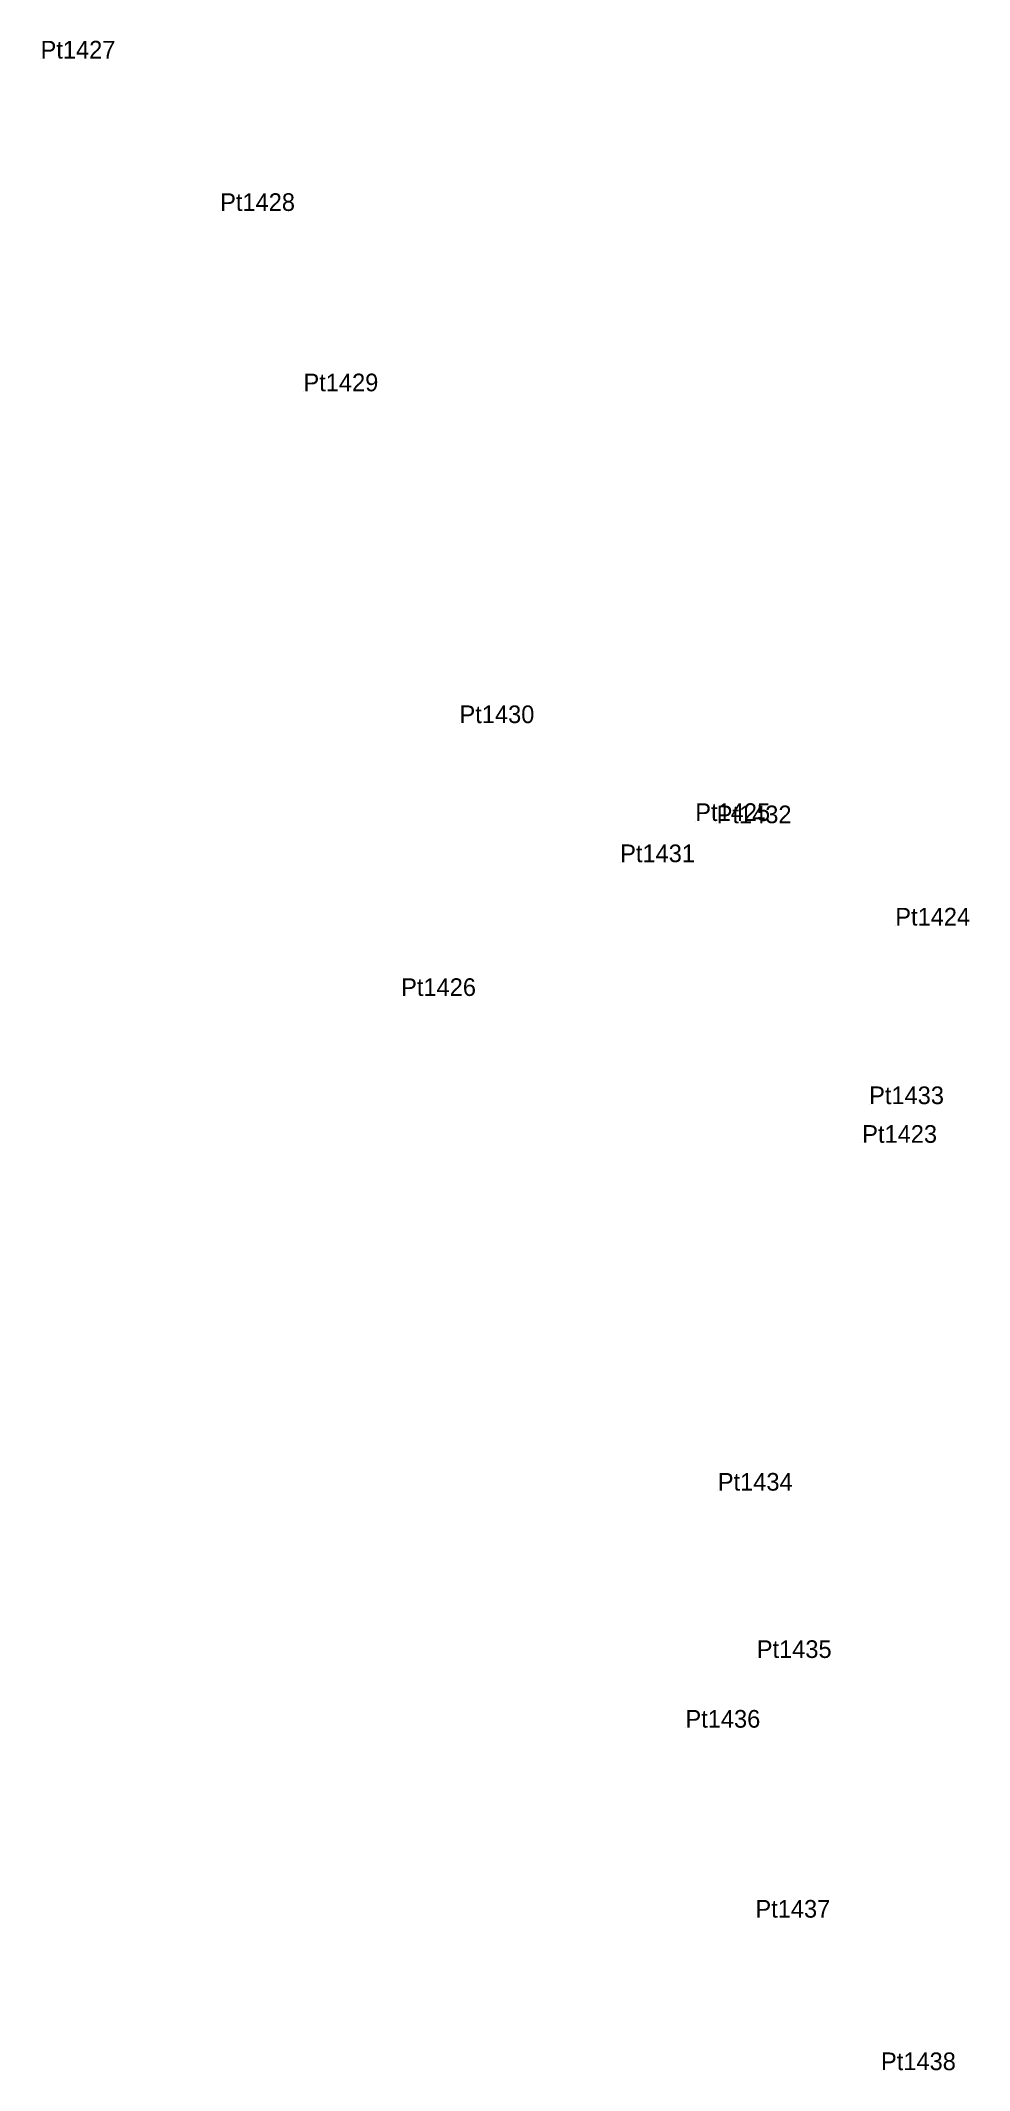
# Model space of a CAD drawing. Extents: x 0 to 667379, y 0 to 1854856.
# Drawn here: x 549404 to 549498.7, y 1839907.9 to 1840114.7 of the extents above; entities that cross this region are included whole.
import ezdxf

# ---------------------------------------------------------------- set-up
doc = ezdxf.new("R2010")
doc.units = 0
doc.layers.add('Level 12', color=7, linetype='Continuous')
doc.layers.add('Level 7', color=7, linetype='Continuous')

msp = doc.modelspace()

# ---------------------------------------------------------------- texts
at = {"layer": 'Level 12'}
for s, p in [('Pt1427', (549404.021, 1840112.905)), ('Pt1428', (549422.324, 1840097.377)), ('Pt1429', (549430.819, 1840079.004)), ('Pt1430', (549446.724, 1840045.198)), ('Pt1425', (549470.754, 1840035.225)), ('Pt1432', (549472.938, 1840035.001)), ('Pt1431', (549463.099, 1840031.032)), ('Pt1424', (549491.141, 1840024.577)), ('Pt1426', (549440.772, 1840017.402)), ('Pt1433', (549488.475, 1840006.381)), ('Pt1423', (549487.771, 1840002.44)), ('Pt1434', (549473.053, 1839967.006)), ('Pt1435', (549477.023, 1839949.958)), ('Pt1436', (549469.753, 1839942.857)), ('Pt1437', (549476.886, 1839923.502)), ('Pt1438', (549489.687, 1839907.965))]:
    msp.add_text(s, height=1.8, dxfattribs=at).set_placement(p)

# ---------------------------------------------------------------- linework, layer by layer
at = {"layer": 'Level 7'}
for p, q in [((549404.021, 1840112.905), (549404.021, 1840112.905)), ((549422.324, 1840097.377), (549422.324, 1840097.377)), ((549430.819, 1840079.004), (549430.819, 1840079.004)), ((549446.724, 1840045.198), (549446.724, 1840045.198)), ((549470.754, 1840035.225), (549470.754, 1840035.225)), ((549472.938, 1840035.001), (549472.938, 1840035.001)), ((549463.099, 1840031.032), (549463.099, 1840031.032)), ((549491.141, 1840024.577), (549491.141, 1840024.577)), ((549440.772, 1840017.402), (549440.772, 1840017.402)), ((549488.475, 1840006.381), (549488.475, 1840006.381)), ((549487.771, 1840002.44), (549487.771, 1840002.44)), ((549473.053, 1839967.006), (549473.053, 1839967.006)), ((549477.023, 1839949.958), (549477.023, 1839949.958)), ((549469.753, 1839942.857), (549469.753, 1839942.857)), ((549476.886, 1839923.502), (549476.886, 1839923.502)), ((549489.687, 1839907.965), (549489.687, 1839907.965))]:
    msp.add_line(p, q, dxfattribs=at)

msp.set_redraw_order([(e.dxf.handle, doc.entitydb.next_handle()) for e in msp.query("TEXT MTEXT ATTDEF DIMENSION ARC_DIMENSION")])  # texts and dimensions are drawn at this point

doc.saveas('drawing.dxf')
